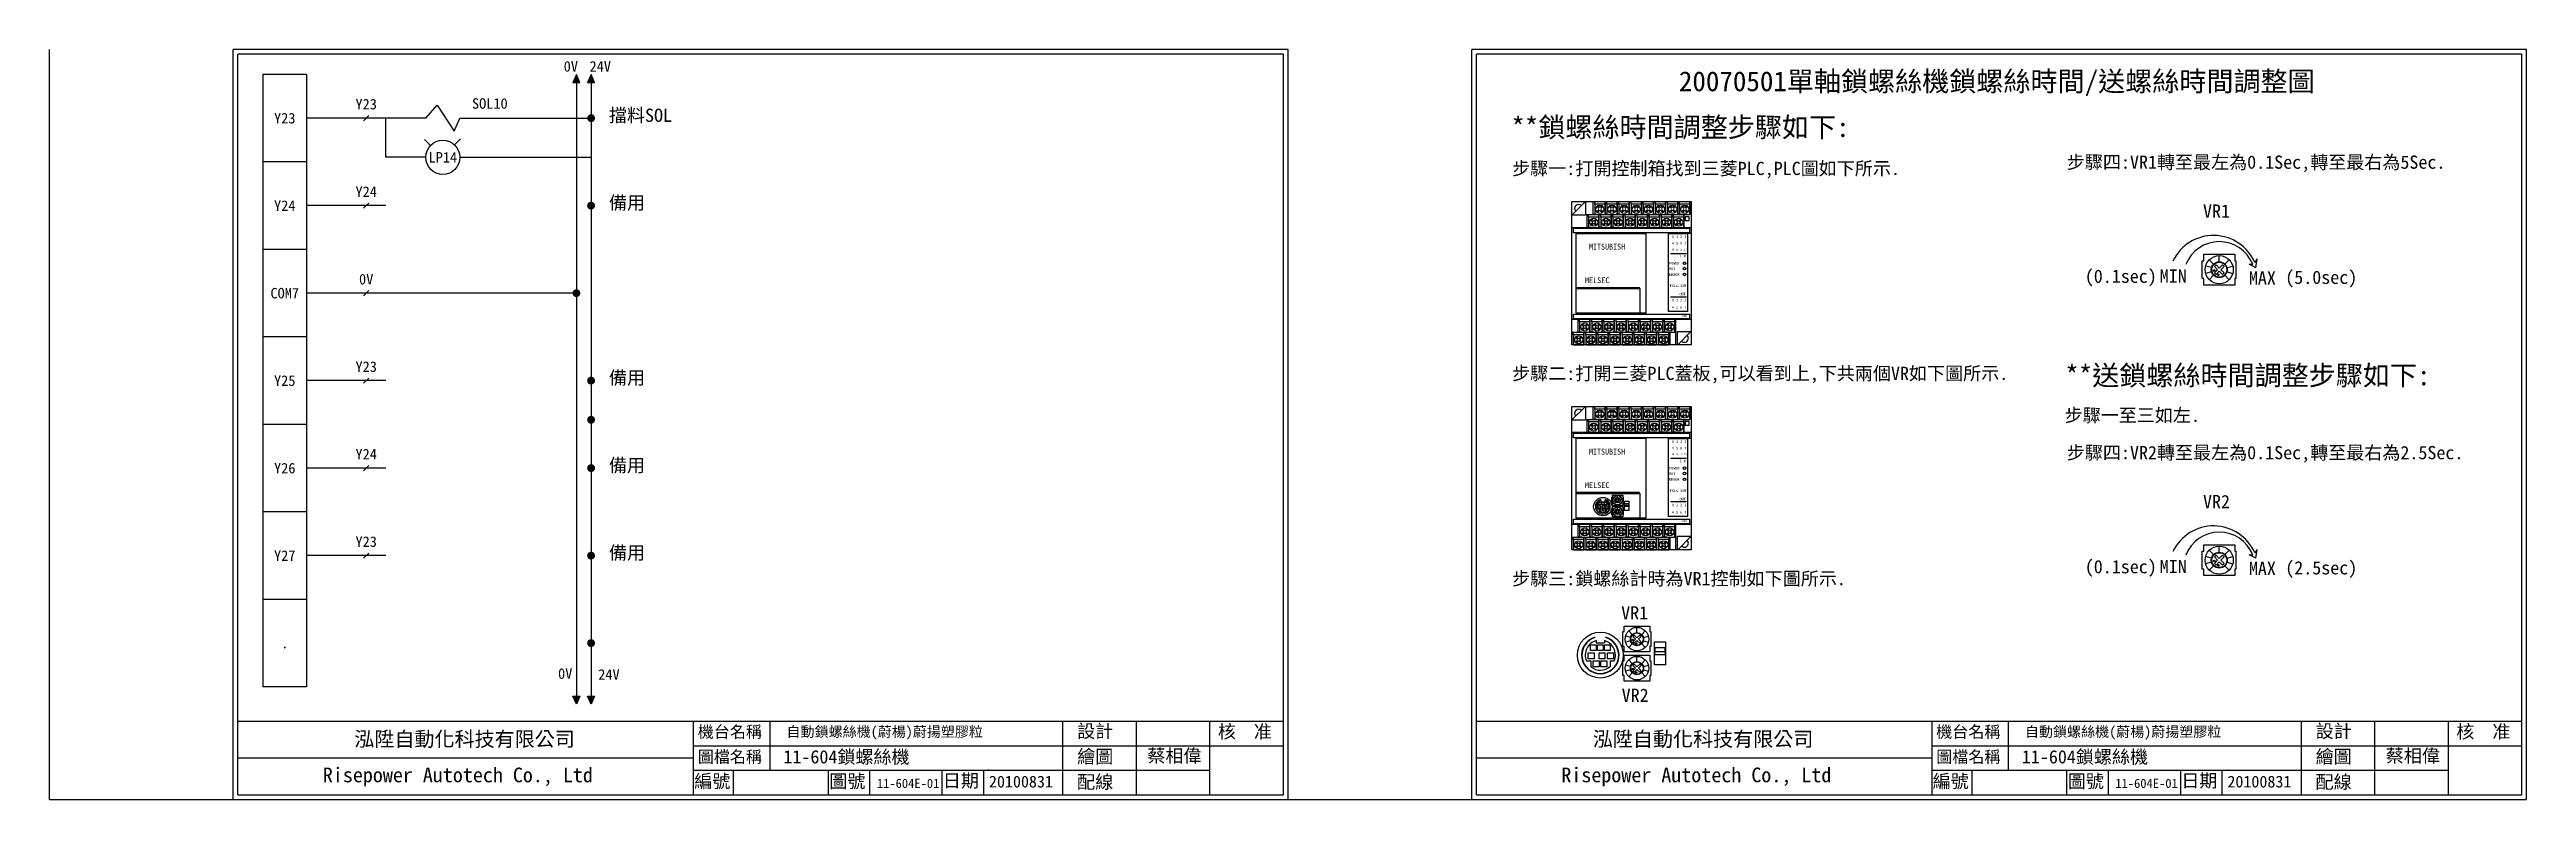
# Model space of a CAD drawing. Extents: x 144 to 2790, y -108 to 96.
# Drawn here: x 2116 to 2790, y -108 to 96 of the extents above; entities that cross this region are included whole.
import ezdxf
from ezdxf.enums import TextEntityAlignment as Align

# ---------------------------------------------------------------- set-up
doc = ezdxf.new("R2010")
doc.units = 0
doc.layers.get('0').update_dxf_attribs({"linetype": 'CONTINUOUS'})
for name, color, linetype in [('7', 7, 'CONTINUOUS'), ('圖框層', 7, 'CONTINUOUS'), ('實線', 7, 'CONTINUOUS'), ('文字層', 4, 'CONTINUOUS'), ('標尺寸層', 3, 'CONTINUOUS')]:
    doc.layers.add(name, color=color, linetype=linetype)
doc.styles.add('STSL', font='KAIU.TTF')

msp = doc.modelspace()

# ---------------------------------------------------------------- texts
for p in [(2259.95, 91.34), (2258.42, -73.82)]:
    msp.add_text('0V', height=2.856).set_placement(p, align=Align.MIDDLE_RIGHT)
for s, p in [('24V', (2263.1, 91.34)), ('SOL10', (2231.11, 81.24)), ('24V', (2265.46, -74.07))]:
    msp.add_text(s, height=2.856).set_placement(p, align=Align.MIDDLE_LEFT)
for s, height, p in [('Y23', 2.856, (2180.16, 77.25)), ('Y24', 2.856, (2180.16, 53.45)), ('COM7', 2.856, (2180.16, 29.65)), ('Y25', 2.856, (2180.16, 5.86)), ('Y26', 2.856, (2180.16, -17.94)), ('Y27', 2.856, (2180.16, -41.74)), ('.', 2.86, (2180.16, -65.54))]:
    msp.add_text(s, height=height).set_placement(p, align=Align.MIDDLE_CENTER)
for tag, p in [('Y23', (2202.32, 81.06)), ('Y24', (2202.32, 57.26)), ('0V', (2202.32, 33.46)), ('Y23', (2202.32, 9.66)), ('Y24', (2202.32, -14.13)), ('Y23', (2202.32, -37.93))]:
    msp.add_attdef(tag, text='R1', height=2.856).set_placement(p, align=Align.MIDDLE_CENTER)
at = {"layer": '7'}
msp.add_attdef('LP14', text='R1', height=2.856, dxfattribs=at).set_placement((2223.18, 66.6), align=Align.MIDDLE_CENTER)
at = {"layer": '圖框層', "color": 4, "style": 'STSL'}
for s, height, p in [('20070501單軸鎖螺絲機鎖螺絲時間/送螺絲時間調整圖', 5.4, (2559.52, 84.58)), ('擋料SOL', 3.6, (2268.38, 76.24)), ('**鎖螺絲時間調整步驟如下:', 5.4, (2513.93, 72.1)), ('步驟四:VR1轉至最左為0.1Sec,轉至最右為5Sec.', 3.6, (2665.08, 63.49)), ('步驟一:打開控制箱找到三菱PLC,PLC圖如下所示.', 3.6, (2514.15, 61.78)), ('備用', 3.6, (2268.38, 52.44)), ('VR1', 3.6, (2702.14, 50.17)), ('(0.1sec)', 3.6, (2669.97, 32.46)), ('MIN', 3.6, (2690.38, 32.5)), ('MAX', 3.6, (2714.62, 31.99)), ('(5.0sec)', 3.6, (2724.52, 32.16)), ('備用', 3.6, (2268.38, 4.84)), ('步驟二:打開三菱PLC蓋板,可以看到上,下共兩個VR如下圖所示.', 3.6, (2514.15, 6.04)), ('**送鎖螺絲時間調整步驟如下:', 5.4, (2664.65, 4.59)), ('步驟一至三如左.', 3.6, (2664.5, -5.36)), ('步驟四:VR2轉至最左為0.1Sec,轉至最右為2.5Sec.', 3.6, (2665.08, -15.52)), ('備用', 3.6, (2268.38, -18.96)), ('VR2', 3.6, (2702.14, -28.84)), ('備用', 3.6, (2268.38, -42.75)), ('步驟三:鎖螺絲計時為VR1控制如下圖所示.', 3.6, (2514.15, -49.79)), ('(0.1sec)', 3.6, (2669.97, -46.55)), ('MIN', 3.6, (2690.38, -46.51)), ('MAX', 3.6, (2714.62, -47.02)), ('(2.5sec)', 3.6, (2724.52, -46.85)), ('VR1', 3.6, (2543.82, -59.11)), ('VR2', 3.6, (2543.95, -81.51)), ('設計', 3.6, (2395.79, -91.27)), ('核  准', 3.6, (2434.07, -91.41)), ('設計', 3.6, (2732.79, -91.27)), ('核  准', 3.6, (2771.07, -91.41)), ('泓陞自動化科技有限公司', 4, (2199.09, -93.62)), ('11-604鎖螺絲機', 3.6, (2315.85, -98.26)), ('自動鎖螺絲機(蔚楊)蔚揚塑膠粒', 2.8, (2316.69, -91.02)), ('繪圖', 3.6, (2395.79, -98.18)), ('泓陞自動化科技有限公司', 4, (2536.09, -93.62)), ('11-604鎖螺絲機', 3.6, (2652.85, -98.26)), ('自動鎖螺絲機(蔚楊)蔚揚塑膠粒', 2.8, (2653.69, -91.02)), ('繪圖', 3.6, (2732.79, -98.18)), ('Risepower Autotech Co., Ltd', 4, (2190.53, -103.39)), ('編號', 3.6, (2291.59, -104.9)), ('圖號', 3.6, (2328.35, -104.9)), ('日期', 3.6, (2359.23, -104.73)), ('配線', 3.6, (2395.79, -105.09)), ('Risepower Autotech Co., Ltd', 4, (2527.53, -103.39)), ('編號', 3.6, (2628.59, -104.9)), ('圖號', 3.6, (2665.35, -104.9)), ('日期', 3.6, (2696.23, -104.73)), ('配線', 3.6, (2732.79, -105.09))]:
    msp.add_text(s, height=height, dxfattribs=at).set_placement(p)
at = {"layer": '文字層', "color": 4, "style": 'STSL'}
for s, height, p in [('機台名稱', 3.2, (2292.55, -91.25)), ('機台名稱', 3.2, (2629.55, -91.25)), ('蔡相偉', 3.6, (2414.88, -97.98)), ('蔡相偉', 3.6, (2751.88, -97.98)), ('圖檔名稱', 3.2, (2292.55, -98.04)), ('圖檔名稱', 3.2, (2629.55, -98.04)), ('11-604E-01', 2.5, (2341.28, -104.94)), ('20100831', 3.2, (2371.78, -104.81)), ('11-604E-01', 2.5, (2678.28, -104.94)), ('20100831', 3.2, (2708.78, -104.81))]:
    msp.add_text(s, height=height, dxfattribs=at).set_placement(p)

# ---------------------------------------------------------------- blocks, each defined once
blk = doc.blocks.new('鍵頭')
blk.add_hatch(color=256).paths.add_polyline_path([(0, 4.5), (-2, 0), (2, 0)])
for p, q in [((0, 4.5), (-2, 0)), ((-2, 0), (2, 0)), ((2, 0), (0, 4.5))]:
    blk.add_line(p, q)
blk = doc.blocks.new('共用點')
at = {"layer": '7', "const_width": 2.25}
blk.add_lwpolyline([(-1.125, 0, 1), (1.125, 0, 1)], format="xyb", close=True, dxfattribs=at)
blk = doc.blocks.new('FX1S-14MT')
at = {"layer": '標尺寸層', "color": 7}
for p, q in [((5.75, 0), (5.75, -3.5)), ((5.75, 0), (9.05, 0)), ((6.25, -0.7), (6.25, 0)), ((9.05, -0.7), (9.05, 0)), ((9.05, 0), (9.05, -3.5)), ((9.05, 0), (9.05, -3.5)), ((9.05, 0), (12.35, 0)), ((9.55, -0.7), (9.55, 0)), ((12.35, -0.7), (12.35, 0)), ((12.35, 0), (12.35, -3.5)), ((12.35, 0), (12.35, -3.5)), ((12.35, 0), (15.65, 0)), ((12.85, -0.7), (12.85, 0)), ((15.65, -0.7), (15.65, 0)), ((15.65, 0), (15.65, -3.5)), ((15.65, 0), (15.65, -3.5)), ((15.65, 0), (18.95, 0)), ((16.15, -0.7), (16.15, 0)), ((18.95, -0.7), (18.95, 0)), ((18.95, 0), (18.95, -3.5)), ((18.95, 0), (18.95, -3.5)), ((18.95, 0), (22.25, 0)), ((19.45, -0.7), (19.45, 0)), ((22.25, -0.7), (22.25, 0)), ((22.25, 0), (22.25, -3.5)), ((22.25, 0), (22.25, -3.5)), ((22.25, 0), (25.55, 0)), ((22.75, -0.7), (22.75, 0)), ((25.55, -0.7), (25.55, 0)), ((25.55, 0), (25.55, -3.5)), ((25.55, 0), (25.55, -3.5)), ((25.55, 0), (28.85, 0)), ((26.05, -0.7), (26.05, 0)), ((28.85, -0.7), (28.85, 0)), ((28.85, 0), (28.85, -3.5)), ((28.85, 0), (28.85, -3.5)), ((28.85, 0), (32.15, 0)), ((29.35, -0.7), (29.35, 0)), ((32.15, -0.7), (32.15, 0)), ((32.15, 0), (32.15, -3.5)), ((3.55, -0.15), (0.15, -3.55)), ((4.1, -3.5), (4.1, -7)), ((4.1, -3.5), (7.4, -3.5)), ((4.6, -4.2), (4.6, -3.5)), ((6.85, -3.5), (5.75, -3.5)), ((7.4, -4.2), (7.4, -3.5)), ((7.4, -3.5), (7.4, -7)), ((7.4, -3.5), (7.4, -7)), ((7.4, -3.5), (10.7, -3.5)), ((7.9, -4.2), (7.9, -3.5)), ((10.15, -3.5), (9.05, -3.5)), ((10.7, -4.2), (10.7, -3.5)), ((10.7, -3.5), (10.7, -7)), ((10.7, -3.5), (10.7, -7)), ((10.7, -3.5), (14, -3.5)), ((11.2, -4.2), (11.2, -3.5)), ((13.45, -3.5), (12.35, -3.5)), ((14, -4.2), (14, -3.5)), ((14, -3.5), (14, -7)), ((14, -3.5), (14, -7)), ((14, -3.5), (17.3, -3.5)), ((14.5, -4.2), (14.5, -3.5)), ((16.75, -3.5), (15.65, -3.5)), ((17.3, -4.2), (17.3, -3.5)), ((17.3, -3.5), (17.3, -7)), ((17.3, -3.5), (17.3, -7)), ((17.3, -3.5), (20.6, -3.5)), ((17.8, -4.2), (17.8, -3.5)), ((20.05, -3.5), (18.95, -3.5)), ((20.6, -4.2), (20.6, -3.5)), ((20.6, -3.5), (20.6, -7)), ((20.6, -3.5), (20.6, -7)), ((20.6, -3.5), (23.9, -3.5)), ((21.1, -4.2), (21.1, -3.5)), ((23.35, -3.5), (22.25, -3.5)), ((23.9, -4.2), (23.9, -3.5)), ((23.9, -3.5), (23.9, -7)), ((23.9, -3.5), (23.9, -7)), ((23.9, -3.5), (27.2, -3.5)), ((24.4, -4.2), (24.4, -3.5)), ((26.65, -3.5), (25.55, -3.5)), ((27.2, -4.2), (27.2, -3.5)), ((27.2, -3.5), (27.2, -7)), ((27.2, -3.5), (27.2, -7)), ((27.2, -3.5), (30.5, -3.5)), ((27.7, -4.2), (27.7, -3.5)), ((29.95, -3.5), (28.85, -3.5)), ((30.5, -4.2), (30.5, -3.5)), ((30.5, -3.5), (30.5, -7)), ((0, -7), (32.5, -7)), ((5.2, -7), (4.1, -7)), ((8.5, -7), (7.4, -7)), ((11.8, -7), (10.7, -7)), ((15.1, -7), (14, -7)), ((18.4, -7), (17.3, -7)), ((21.7, -7), (20.6, -7)), ((25, -7), (23.9, -7)), ((28.3, -7), (27.2, -7)), ((32.5, -8.67), (31.5, -8.67)), ((32.5, -8.78), (32.5, -9.78)), ((26.87, -14.07), (31.19, -14.07)), ((18.37, -23.41), (1.2, -23.41)), ((26.87, -25.86), (31.19, -25.86)), ((0, -32), (32.5, -32)), ((1.65, -32), (1.65, -35.5)), ((1.65, -32), (4.95, -32)), ((2.15, -32.7), (2.15, -32)), ((4.95, -32.7), (4.95, -32)), ((4.95, -32), (4.95, -35.5)), ((4.95, -32), (4.95, -35.5)), ((4.95, -32), (8.25, -32)), ((5.45, -32.7), (5.45, -32)), ((8.25, -32.7), (8.25, -32)), ((8.25, -32), (8.25, -35.5)), ((8.25, -32), (8.25, -35.5)), ((8.25, -32), (11.55, -32)), ((8.75, -32.7), (8.75, -32)), ((11.55, -32.7), (11.55, -32)), ((11.55, -32), (11.55, -35.5)), ((11.55, -32), (11.55, -35.5)), ((11.55, -32), (14.85, -32)), ((12.05, -32.7), (12.05, -32)), ((14.85, -32.7), (14.85, -32)), ((14.85, -32), (14.85, -35.5)), ((14.85, -32), (14.85, -35.5)), ((14.85, -32), (18.15, -32)), ((15.35, -32.7), (15.35, -32)), ((18.15, -32.7), (18.15, -32)), ((18.15, -32), (18.15, -35.5)), ((18.15, -32), (18.15, -35.5)), ((18.15, -32), (21.45, -32)), ((18.65, -32.7), (18.65, -32)), ((21.45, -32.7), (21.45, -32)), ((21.45, -32), (21.45, -35.5)), ((21.45, -32), (21.45, -35.5)), ((21.45, -32), (24.75, -32)), ((21.95, -32.7), (21.95, -32)), ((24.75, -32.7), (24.75, -32)), ((24.75, -32), (24.75, -35.5)), ((24.75, -32), (24.75, -35.5)), ((24.75, -32), (28.05, -32)), ((25.25, -32.7), (25.25, -32)), ((28.05, -32.7), (28.05, -32)), ((28.05, -32), (28.05, -35.5)), ((28.25, -32), (28.25, -39)), ((0, -35.5), (0, -39)), ((0, -35.5), (3.3, -35.5)), ((1.1, -39), (0, -39)), ((0.5, -36.2), (0.5, -35.5)), ((2.75, -35.5), (1.65, -35.5)), ((3.3, -36.2), (3.3, -35.5)), ((3.3, -35.5), (3.3, -39)), ((3.3, -35.5), (3.3, -39)), ((3.3, -35.5), (6.6, -35.5)), ((4.4, -39), (3.3, -39)), ((3.8, -36.2), (3.8, -35.5)), ((6.05, -35.5), (4.95, -35.5)), ((6.6, -36.2), (6.6, -35.5)), ((6.6, -35.5), (6.6, -39)), ((6.6, -35.5), (6.6, -39)), ((6.6, -35.5), (9.9, -35.5)), ((7.7, -39), (6.6, -39)), ((7.1, -36.2), (7.1, -35.5)), ((9.35, -35.5), (8.25, -35.5)), ((9.9, -36.2), (9.9, -35.5)), ((9.9, -35.5), (9.9, -39)), ((9.9, -35.5), (9.9, -39)), ((9.9, -35.5), (13.2, -35.5)), ((11, -39), (9.9, -39)), ((10.4, -36.2), (10.4, -35.5)), ((12.65, -35.5), (11.55, -35.5)), ((13.2, -36.2), (13.2, -35.5)), ((13.2, -35.5), (13.2, -39)), ((13.2, -35.5), (13.2, -39)), ((13.2, -35.5), (16.5, -35.5)), ((14.3, -39), (13.2, -39)), ((13.7, -36.2), (13.7, -35.5)), ((15.95, -35.5), (14.85, -35.5)), ((16.5, -36.2), (16.5, -35.5)), ((16.5, -35.5), (16.5, -39)), ((16.5, -35.5), (16.5, -39)), ((16.5, -35.5), (19.8, -35.5)), ((17.6, -39), (16.5, -39)), ((17, -36.2), (17, -35.5)), ((19.25, -35.5), (18.15, -35.5)), ((19.8, -36.2), (19.8, -35.5)), ((19.8, -35.5), (19.8, -39)), ((19.8, -35.5), (19.8, -39)), ((19.8, -35.5), (23.1, -35.5)), ((20.9, -39), (19.8, -39)), ((20.3, -36.2), (20.3, -35.5)), ((22.55, -35.5), (21.45, -35.5)), ((23.1, -36.2), (23.1, -35.5)), ((23.1, -35.5), (23.1, -39)), ((23.1, -35.5), (23.1, -39)), ((23.1, -35.5), (26.4, -35.5)), ((24.2, -39), (23.1, -39)), ((23.6, -36.2), (23.6, -35.5)), ((25.85, -35.5), (24.75, -35.5)), ((26.4, -36.2), (26.4, -35.5)), ((26.4, -35.5), (26.4, -39)), ((26.73, -35.5), (26.73, -39)), ((32.35, -35.45), (28.95, -38.85))]:
    blk.add_line(p, q, dxfattribs=at)
for points in [[(0, 0), (3.7, 0), (3.7, -3.7), (0, -3.7)], [(0, 0), (32.5, 0), (32.5, -39), (0, -39)], [(7.4, -4.2), (4.6, -4.2), (4.6, -7), (7.4, -7)], [(9.05, -0.7), (6.25, -0.7), (6.25, -3.5), (9.05, -3.5)], [(10.7, -4.2), (7.9, -4.2), (7.9, -7), (10.7, -7)], [(12.35, -0.7), (9.55, -0.7), (9.55, -3.5), (12.35, -3.5)], [(14, -4.2), (11.2, -4.2), (11.2, -7), (14, -7)], [(15.65, -0.7), (12.85, -0.7), (12.85, -3.5), (15.65, -3.5)], [(17.3, -4.2), (14.5, -4.2), (14.5, -7), (17.3, -7)], [(18.95, -0.7), (16.15, -0.7), (16.15, -3.5), (18.95, -3.5)], [(20.6, -4.2), (17.8, -4.2), (17.8, -7), (20.6, -7)], [(22.25, -0.7), (19.45, -0.7), (19.45, -3.5), (22.25, -3.5)], [(23.9, -4.2), (21.1, -4.2), (21.1, -7), (23.9, -7)], [(25.55, -0.7), (22.75, -0.7), (22.75, -3.5), (25.55, -3.5)], [(27.2, -4.2), (24.4, -4.2), (24.4, -7), (27.2, -7)], [(28.85, -0.7), (26.05, -0.7), (26.05, -3.5), (28.85, -3.5)], [(30.5, -4.2), (27.7, -4.2), (27.7, -7), (30.5, -7)], [(32.15, -0.7), (29.35, -0.7), (29.35, -3.5), (32.15, -3.5)], [(31.93, -4.11), (30.83, -4.11), (30.83, -5.11), (31.93, -5.11)], [(0.46, -7.2), (32.05, -7.2), (32.05, -8.47), (0.46, -8.47)], [(1.2, -8.63), (20.2, -8.63), (20.2, -30.33), (1.2, -30.33)], [(26.3, -8.67), (31.5, -8.67), (31.5, -29.87), (26.3, -29.87)], [(1.2, -23.63), (18.5, -23.63), (18.5, -30.33), (1.2, -30.33)], [(0.46, -30.6), (32.05, -30.6), (32.05, -31.87), (0.46, -31.87)], [(4.95, -32.7), (2.15, -32.7), (2.15, -35.5), (4.95, -35.5)], [(8.25, -32.7), (5.45, -32.7), (5.45, -35.5), (8.25, -35.5)], [(11.55, -32.7), (8.75, -32.7), (8.75, -35.5), (11.55, -35.5)], [(14.85, -32.7), (12.05, -32.7), (12.05, -35.5), (14.85, -35.5)], [(18.15, -32.7), (15.35, -32.7), (15.35, -35.5), (18.15, -35.5)], [(21.45, -32.7), (18.65, -32.7), (18.65, -35.5), (21.45, -35.5)], [(24.75, -32.7), (21.95, -32.7), (21.95, -35.5), (24.75, -35.5)], [(28.05, -32.7), (25.25, -32.7), (25.25, -35.5), (28.05, -35.5)], [(3.3, -36.2), (0.5, -36.2), (0.5, -39), (3.3, -39)], [(6.6, -36.2), (3.8, -36.2), (3.8, -39), (6.6, -39)], [(9.9, -36.2), (7.1, -36.2), (7.1, -39), (9.9, -39)], [(13.2, -36.2), (10.4, -36.2), (10.4, -39), (13.2, -39)], [(16.5, -36.2), (13.7, -36.2), (13.7, -39), (16.5, -39)], [(19.8, -36.2), (17, -36.2), (17, -39), (19.8, -39)], [(23.1, -36.2), (20.3, -36.2), (20.3, -39), (23.1, -39)], [(26.4, -36.2), (23.6, -36.2), (23.6, -39), (26.4, -39)], [(28.8, -35.3), (32.5, -35.3), (32.5, -39), (28.8, -39)]]:
    blk.add_lwpolyline(points, close=True, dxfattribs=at)
for centre, radius in [((6, -5.6), 1.1), ((7.65, -2.1), 1.1), ((9.3, -5.6), 1.1), ((10.95, -2.1), 1.1), ((12.6, -5.6), 1.1), ((14.25, -2.1), 1.1), ((15.9, -5.6), 1.1), ((17.55, -2.1), 1.1), ((19.2, -5.6), 1.1), ((20.85, -2.1), 1.1), ((22.5, -5.6), 1.1), ((24.15, -2.1), 1.1), ((25.8, -5.6), 1.1), ((27.45, -2.1), 1.1), ((29.1, -5.6), 1.1), ((30.75, -2.1), 1.1), ((30.67, -16.76), 0.346), ((30.67, -18.22), 0.346), ((30.67, -19.8), 0.346), ((3.55, -34.1), 1.1), ((6.85, -34.1), 1.1), ((10.15, -34.1), 1.1), ((13.45, -34.1), 1.1), ((16.75, -34.1), 1.1), ((20.05, -34.1), 1.1), ((23.35, -34.1), 1.1), ((26.65, -34.1), 1.1), ((1.9, -37.6), 1.1), ((5.2, -37.6), 1.1), ((8.5, -37.6), 1.1), ((11.8, -37.6), 1.1), ((15.1, -37.6), 1.1), ((18.4, -37.6), 1.1), ((21.7, -37.6), 1.1), ((25, -37.6), 1.1)]:
    blk.add_circle(centre, radius, dxfattribs=at)
for centre, start, end in [((1.85, -1.85), 45, 225), ((30.65, -37.15), 225, 45)]:
    blk.add_arc(centre, 1.1, start, end, dxfattribs=at)
for centre, major_axis, ratio, start_param, end_param in [((6, -5.6), (-0.778, 0.778), 0.176168, 4.886768, 7.679603), ((6, -5.6), (0.778, 0.778), 0.176168, 1.745175, 4.53801), ((6, -5.6), (0.778, 0.778), 0.176168, 4.886768, 7.679603), ((6, -5.6), (-0.778, 0.778), 0.176168, 8.02836, 10.821195), ((7.65, -1.9), (-0.778, 0.778), 0.176168, 4.886768, 7.679603), ((7.65, -2.1), (0.778, 0.778), 0.176168, 1.745175, 4.53801), ((7.65, -1.9), (0.778, 0.778), 0.176168, 4.886768, 7.679603), ((7.65, -2.1), (-0.778, 0.778), 0.176168, 8.02836, 10.821195), ((9.3, -5.6), (-0.778, 0.778), 0.176168, 4.886768, 7.679603), ((9.3, -5.6), (0.778, 0.778), 0.176168, 1.745175, 4.53801), ((9.3, -5.6), (0.778, 0.778), 0.176168, 4.886768, 7.679603), ((9.3, -5.6), (-0.778, 0.778), 0.176168, 8.02836, 10.821195), ((10.95, -1.9), (-0.778, 0.778), 0.176168, 4.886768, 7.679603), ((10.95, -2.1), (0.778, 0.778), 0.176168, 1.745175, 4.53801), ((10.95, -1.9), (0.778, 0.778), 0.176168, 4.886768, 7.679603), ((10.95, -2.1), (-0.778, 0.778), 0.176168, 8.02836, 10.821195), ((12.6, -5.6), (-0.778, 0.778), 0.176168, 4.886768, 7.679603), ((12.6, -5.6), (0.778, 0.778), 0.176168, 1.745175, 4.53801), ((12.6, -5.6), (0.778, 0.778), 0.176168, 4.886768, 7.679603), ((12.6, -5.6), (-0.778, 0.778), 0.176168, 8.02836, 10.821195), ((14.25, -1.9), (-0.778, 0.778), 0.176168, 4.886768, 7.679603), ((14.25, -2.1), (0.778, 0.778), 0.176168, 1.745175, 4.53801), ((14.25, -1.9), (0.778, 0.778), 0.176168, 4.886768, 7.679603), ((14.25, -2.1), (-0.778, 0.778), 0.176168, 8.02836, 10.821195), ((15.9, -5.6), (-0.778, 0.778), 0.176168, 4.886768, 7.679603), ((15.9, -5.6), (0.778, 0.778), 0.176168, 1.745175, 4.53801), ((15.9, -5.6), (0.778, 0.778), 0.176168, 4.886768, 7.679603), ((15.9, -5.6), (-0.778, 0.778), 0.176168, 8.02836, 10.821195), ((17.55, -1.9), (-0.778, 0.778), 0.176168, 4.886768, 7.679603), ((17.55, -2.1), (0.778, 0.778), 0.176168, 1.745175, 4.53801), ((17.55, -1.9), (0.778, 0.778), 0.176168, 4.886768, 7.679603), ((17.55, -2.1), (-0.778, 0.778), 0.176168, 8.02836, 10.821195), ((19.2, -5.6), (-0.778, 0.778), 0.176168, 4.886768, 7.679603), ((19.2, -5.6), (0.778, 0.778), 0.176168, 1.745175, 4.53801), ((19.2, -5.6), (0.778, 0.778), 0.176168, 4.886768, 7.679603), ((19.2, -5.6), (-0.778, 0.778), 0.176168, 8.02836, 10.821195), ((20.85, -1.9), (-0.778, 0.778), 0.176168, 4.886768, 7.679603), ((20.85, -2.1), (0.778, 0.778), 0.176168, 1.745175, 4.53801), ((20.85, -1.9), (0.778, 0.778), 0.176168, 4.886768, 7.679603), ((20.85, -2.1), (-0.778, 0.778), 0.176168, 8.02836, 10.821195), ((22.5, -5.6), (-0.778, 0.778), 0.176168, 4.886768, 7.679603), ((22.5, -5.6), (0.778, 0.778), 0.176168, 1.745175, 4.53801), ((22.5, -5.6), (0.778, 0.778), 0.176168, 4.886768, 7.679603), ((22.5, -5.6), (-0.778, 0.778), 0.176168, 8.02836, 10.821195), ((24.15, -1.9), (-0.778, 0.778), 0.176168, 4.886768, 7.679603), ((24.15, -2.1), (0.778, 0.778), 0.176168, 1.745175, 4.53801), ((24.15, -1.9), (0.778, 0.778), 0.176168, 4.886768, 7.679603), ((24.15, -2.1), (-0.778, 0.778), 0.176168, 8.02836, 10.821195), ((25.8, -5.6), (-0.778, 0.778), 0.176168, 4.886768, 7.679603), ((25.8, -5.6), (0.778, 0.778), 0.176168, 1.745175, 4.53801), ((25.8, -5.6), (0.778, 0.778), 0.176168, 4.886768, 7.679603), ((25.8, -5.6), (-0.778, 0.778), 0.176168, 8.02836, 10.821195), ((27.45, -1.9), (-0.778, 0.778), 0.176168, 4.886768, 7.679603), ((27.45, -2.1), (0.778, 0.778), 0.176168, 1.745175, 4.53801), ((27.45, -1.9), (0.778, 0.778), 0.176168, 4.886768, 7.679603), ((27.45, -2.1), (-0.778, 0.778), 0.176168, 8.02836, 10.821195), ((29.1, -5.6), (-0.778, 0.778), 0.176168, 4.886768, 7.679603), ((29.1, -5.6), (0.778, 0.778), 0.176168, 1.745175, 4.53801), ((29.1, -5.6), (0.778, 0.778), 0.176168, 4.886768, 7.679603), ((29.1, -5.6), (-0.778, 0.778), 0.176168, 8.02836, 10.821195), ((30.75, -1.9), (-0.778, 0.778), 0.176168, 4.886768, 7.679603), ((30.75, -2.1), (0.778, 0.778), 0.176168, 1.745175, 4.53801), ((30.75, -1.9), (0.778, 0.778), 0.176168, 4.886768, 7.679603), ((30.75, -2.1), (-0.778, 0.778), 0.176168, 8.02836, 10.821195), ((18.37, -23.63), (0, 0.227), 0.577995, 4.712389, 6.283185), ((3.55, -34.1), (-0.778, 0.778), 0.176168, 4.886768, 7.679603), ((3.55, -34.1), (0.778, 0.778), 0.176168, 4.886768, 7.679603), ((6.85, -34.1), (-0.778, 0.778), 0.176168, 4.886768, 7.679603), ((6.85, -34.1), (0.778, 0.778), 0.176168, 4.886768, 7.679603), ((10.15, -34.1), (-0.778, 0.778), 0.176168, 4.886768, 7.679603), ((10.15, -34.1), (0.778, 0.778), 0.176168, 4.886768, 7.679603), ((13.45, -34.1), (-0.778, 0.778), 0.176168, 4.886768, 7.679603), ((13.45, -34.1), (0.778, 0.778), 0.176168, 4.886768, 7.679603), ((16.75, -34.1), (-0.778, 0.778), 0.176168, 4.886768, 7.679603), ((16.75, -34.1), (0.778, 0.778), 0.176168, 4.886768, 7.679603), ((20.05, -34.1), (-0.778, 0.778), 0.176168, 4.886768, 7.679603), ((20.05, -34.1), (0.778, 0.778), 0.176168, 4.886768, 7.679603), ((23.35, -34.1), (-0.778, 0.778), 0.176168, 4.886768, 7.679603), ((23.35, -34.1), (0.778, 0.778), 0.176168, 4.886768, 7.679603), ((26.65, -34.1), (-0.778, 0.778), 0.176168, 4.886768, 7.679603), ((26.65, -34.1), (0.778, 0.778), 0.176168, 4.886768, 7.679603), ((1.9, -37.6), (-0.778, 0.778), 0.176168, 4.886768, 7.679603), ((1.9, -37.6), (0.778, 0.778), 0.176168, 1.745175, 4.53801), ((1.9, -37.6), (0.778, 0.778), 0.176168, 4.886768, 7.679603), ((1.9, -37.6), (-0.778, 0.778), 0.176168, 8.02836, 10.821195), ((3.55, -34.1), (0.778, 0.778), 0.176168, 1.745175, 4.53801), ((3.55, -34.1), (-0.778, 0.778), 0.176168, 8.02836, 10.821195), ((5.2, -37.6), (-0.778, 0.778), 0.176168, 4.886768, 7.679603), ((5.2, -37.6), (0.778, 0.778), 0.176168, 1.745175, 4.53801), ((5.2, -37.6), (0.778, 0.778), 0.176168, 4.886768, 7.679603), ((5.2, -37.6), (-0.778, 0.778), 0.176168, 8.02836, 10.821195), ((6.85, -34.1), (0.778, 0.778), 0.176168, 1.745175, 4.53801), ((6.85, -34.1), (-0.778, 0.778), 0.176168, 8.02836, 10.821195), ((8.5, -37.6), (-0.778, 0.778), 0.176168, 4.886768, 7.679603), ((8.5, -37.6), (0.778, 0.778), 0.176168, 1.745175, 4.53801), ((8.5, -37.6), (0.778, 0.778), 0.176168, 4.886768, 7.679603), ((8.5, -37.6), (-0.778, 0.778), 0.176168, 8.02836, 10.821195), ((10.15, -34.1), (0.778, 0.778), 0.176168, 1.745175, 4.53801), ((10.15, -34.1), (-0.778, 0.778), 0.176168, 8.02836, 10.821195), ((11.8, -37.6), (-0.778, 0.778), 0.176168, 4.886768, 7.679603), ((11.8, -37.6), (0.778, 0.778), 0.176168, 1.745175, 4.53801), ((11.8, -37.6), (0.778, 0.778), 0.176168, 4.886768, 7.679603), ((11.8, -37.6), (-0.778, 0.778), 0.176168, 8.02836, 10.821195), ((13.45, -34.1), (0.778, 0.778), 0.176168, 1.745175, 4.53801), ((13.45, -34.1), (-0.778, 0.778), 0.176168, 8.02836, 10.821195), ((15.1, -37.6), (-0.778, 0.778), 0.176168, 4.886768, 7.679603), ((15.1, -37.6), (0.778, 0.778), 0.176168, 1.745175, 4.53801), ((15.1, -37.6), (0.778, 0.778), 0.176168, 4.886768, 7.679603), ((15.1, -37.6), (-0.778, 0.778), 0.176168, 8.02836, 10.821195), ((16.75, -34.1), (0.778, 0.778), 0.176168, 1.745175, 4.53801), ((16.75, -34.1), (-0.778, 0.778), 0.176168, 8.02836, 10.821195), ((18.4, -37.6), (-0.778, 0.778), 0.176168, 4.886768, 7.679603), ((18.4, -37.6), (0.778, 0.778), 0.176168, 1.745175, 4.53801), ((18.4, -37.6), (0.778, 0.778), 0.176168, 4.886768, 7.679603), ((18.4, -37.6), (-0.778, 0.778), 0.176168, 8.02836, 10.821195), ((20.05, -34.1), (0.778, 0.778), 0.176168, 1.745175, 4.53801), ((20.05, -34.1), (-0.778, 0.778), 0.176168, 8.02836, 10.821195), ((21.7, -37.6), (-0.778, 0.778), 0.176168, 4.886768, 7.679603), ((21.7, -37.6), (0.778, 0.778), 0.176168, 1.745175, 4.53801), ((21.7, -37.6), (0.778, 0.778), 0.176168, 4.886768, 7.679603), ((21.7, -37.6), (-0.778, 0.778), 0.176168, 8.02836, 10.821195), ((23.35, -34.1), (0.778, 0.778), 0.176168, 1.745175, 4.53801), ((23.35, -34.1), (-0.778, 0.778), 0.176168, 8.02836, 10.821195), ((25, -37.6), (-0.778, 0.778), 0.176168, 4.886768, 7.679603), ((25, -37.6), (0.778, 0.778), 0.176168, 1.745175, 4.53801), ((25, -37.6), (0.778, 0.778), 0.176168, 4.886768, 7.679603), ((25, -37.6), (-0.778, 0.778), 0.176168, 8.02836, 10.821195), ((26.65, -34.1), (0.778, 0.778), 0.176168, 1.745175, 4.53801), ((26.65, -34.1), (-0.778, 0.778), 0.176168, 8.02836, 10.821195)]:
    blk.add_ellipse(centre, major_axis=major_axis, ratio=ratio, start_param=start_param, end_param=end_param, dxfattribs=at)
at = {"layer": '圖框層', "color": 4, "style": 'STSL'}
for s, height, p in [('MITSUBISH', 1.61, (4.67, -13.07)), ('10 11 12 13', 0.4752, (27.12, -13.22)), ('4 5 6 7', 0.72, (27.24, -11.68)), ('0 1 2 3', 0.72, (27.24, -9.89)), ('POWER', 0.72, (26.49, -17.14)), ('RUN', 0.72, (26.49, -18.61)), ('ERROR', 0.72, (26.49, -20.19)), ('I N', 0.72, (29.32, -15.2)), ('MELSEC', 1.56, (3.57, -22.17)), ('FX1s-20MT', 0.72, (26.66, -23.24)), ('0 1 2 3', 0.72, (27.24, -27.14)), ('OUT', 0.72, (29.32, -25.53)), ('4 5 6 7', 0.72, (27.24, -29.15)), ('20MT', 0.475, (29.8, -31.41))]:
    blk.add_text(s, height=height, dxfattribs=at).set_placement(p)
blk = doc.blocks.new('PLC-VR1&VR2')
at = {"layer": '標尺寸層'}
h = blk.add_hatch(color=7, dxfattribs=at)
edge = h.paths.add_edge_path()
edge.add_arc((16.76, -4.27), 0.178, 0, 360)
h = blk.add_hatch(color=7, dxfattribs=at)
edge = h.paths.add_edge_path()
edge.add_arc((17.72, -5.23), 0.178, 0, 360)
h = blk.add_hatch(color=7, dxfattribs=at)
edge = h.paths.add_edge_path()
edge.add_arc((16.76, -12.18), 0.178, 0, 360)
h = blk.add_hatch(color=7, dxfattribs=at)
edge = h.paths.add_edge_path()
edge.add_arc((17.72, -13.14), 0.178, 0, 360)
at = {"layer": '標尺寸層', "color": 7}
for p, q in [((6.46, -3.65), (6.46, -3.55)), ((6.81, -4.49), (6.81, -5.13)), ((6.81, -5.13), (9.05, -5.13)), ((9.05, -4.49), (9.05, -5.13)), ((9.4, -3.65), (9.4, -3.55)), ((16.18, -3.61), (14.83, -3.25)), ((16.18, -4.54), (14.83, -4.9)), ((15.66, -1.82), (16.64, -2.8)), ((16.64, -5.35), (15.66, -6.34)), ((17.91, -2.28), (17.91, -0.88)), ((20.17, -1.82), (19.19, -2.8)), ((19.19, -5.35), (20.17, -6.34)), ((19.65, -3.61), (21, -3.25)), ((19.65, -4.54), (21, -4.9)), ((22.83, -6.37), (22.67, -6.53)), ((22.83, -7.49), (22.83, -6.37)), ((25.57, -7.49), (25.57, -6.37)), ((25.57, -6.37), (25.7, -6.37)), ((16.18, -11.52), (14.83, -11.16)), ((16.18, -12.45), (14.83, -12.81)), ((15.66, -9.73), (16.64, -10.71)), ((16.64, -13.26), (15.66, -14.24)), ((17.91, -10.18), (17.91, -8.79)), ((20.17, -9.73), (19.19, -10.71)), ((19.19, -13.26), (20.17, -14.24)), ((19.65, -11.52), (21, -11.16)), ((19.65, -12.45), (21, -12.81)), ((22.67, -8.35), (22.83, -7.49)), ((22.83, -7.49), (25.57, -7.49)), ((25.7, -8.35), (25.57, -7.49))]:
    blk.add_line(p, q, dxfattribs=at)
for points in [[(5.24, -5.61), (6.84, -5.61), (6.84, -7.21), (5.24, -7.21)], [(7.15, -5.61), (8.75, -5.61), (8.75, -7.21), (7.15, -7.21)], [(9.05, -5.61), (10.65, -5.61), (10.65, -7.21), (9.05, -7.21)], [(22.67, -4.81), (25.7, -4.81), (25.7, -11.07), (22.67, -11.07)], [(4.63, -7.82), (6.23, -7.82), (6.23, -9.42), (4.63, -9.42)], [(6, -9.98), (7.6, -9.98), (7.6, -11.58), (6, -11.58)], [(7.6, -7.82), (9.2, -7.82), (9.2, -9.42), (7.6, -9.42)], [(8.08, -9.98), (9.68, -9.98), (9.68, -11.58), (8.08, -11.58)], [(9.93, -7.82), (11.53, -7.82), (11.53, -9.42), (9.93, -9.42)]]:
    blk.add_lwpolyline(points, close=True, dxfattribs=at)
for points in [[(14.41, -6.1), (14.05, -6.1), (14.05, -2.05), (14.41, -2.05)], [(14.41, -2.05), (14.41, -0.58), (21.41, -0.58), (21.41, -2.05)], [(21.41, -6.1), (21.41, -7.58), (14.41, -7.58), (14.41, -6.1)], [(17.54, -4.08), (16.81, -3.34), (17.18, -2.97), (17.91, -3.71)], [(17.54, -4.08), (16.81, -4.81), (17.18, -5.18), (17.91, -4.45)], [(18.28, -4.08), (19.02, -3.34), (18.65, -2.97), (17.91, -3.71)], [(18.28, -4.08), (19.02, -4.81), (18.65, -5.18), (17.91, -4.45)], [(21.41, -2.05), (21.68, -2.05), (21.68, -6.1), (21.41, -6.1)], [(25.7, -6.37), (25.7, -8.35), (22.67, -8.35), (22.67, -6.37)], [(22.83, -6.37), (25.57, -6.37)], [(4.13, -9.98), (5.34, -9.98), (5.34, -11.61)], [(10.67, -11.48), (10.67, -9.98), (11.73, -9.98)], [(14.41, -14.01), (14.05, -14.01), (14.05, -9.96), (14.41, -9.96)], [(14.41, -9.96), (14.41, -8.48), (21.41, -8.48), (21.41, -9.96)], [(17.54, -11.98), (16.81, -11.25), (17.18, -10.88), (17.91, -11.61)], [(17.54, -11.98), (16.81, -12.72), (17.18, -13.09), (17.91, -12.35)], [(18.28, -11.98), (19.02, -11.25), (18.65, -10.88), (17.91, -11.61)], [(18.28, -11.98), (19.02, -12.72), (18.65, -13.09), (17.91, -12.35)], [(21.41, -9.96), (21.68, -9.96), (21.68, -14.01), (21.41, -14.01)], [(21.41, -14.01), (21.41, -15.48), (14.41, -15.48), (14.41, -14.01)]]:
    blk.add_lwpolyline(points, dxfattribs=at)
for centre, radius in [((7.93, -8.43), 6.25), ((17.91, -4.08), 3.2), ((17.91, -4.08), 1.8), ((17.91, -4.08), 1.69), ((16.76, -4.27), 0.178), ((17.72, -5.23), 0.178), ((17.91, -11.98), 3.2), ((17.91, -11.98), 1.8), ((17.91, -11.98), 1.69), ((16.76, -12.18), 0.178), ((17.72, -13.14), 0.178)]:
    blk.add_circle(centre, radius, dxfattribs=at)
for radius, start, end in [(5.1, 106.71987, 73.28013), (5, 107.06441, 72.93559), (4.1, 105.87486, 202.15404), (4.1, 337.84596, 74.12514), (4.1, 230.77423, 311.89238)]:
    blk.add_arc((7.93, -8.43), radius, start, end, dxfattribs=at)

# ---------------------------------------------------------------- hatches: boundary and pattern name
at = {"layer": '標尺寸層'}
h = msp.add_hatch(color=7, dxfattribs=at)
edge = h.paths.add_edge_path()
edge.add_arc((2705.17, 35.8), 0.213, 0, 360)
h = msp.add_hatch(color=7, dxfattribs=at)
edge = h.paths.add_edge_path()
edge.add_arc((2706.32, 34.64), 0.213, 0, 360)
h = msp.add_hatch(color=7, dxfattribs=at)
edge = h.paths.add_edge_path()
edge.add_arc((2705.17, -43.21), 0.213, 0, 360)
h = msp.add_hatch(color=7, dxfattribs=at)
edge = h.paths.add_edge_path()
edge.add_arc((2706.32, -44.37), 0.213, 0, 360)

# ---------------------------------------------------------------- linework, layer by layer
for p, q in [((2174.21, 89.15), (2174.21, -77.44)), ((2186.11, 89.15), (2174.21, 89.15)), ((2186.11, 89.15), (2186.11, -77.44)), ((2259.52, 86.94), (2259.52, -79.96)), ((2263.52, 86.94), (2263.52, -79.96)), ((2218.54, 77.25), (2186.11, 77.25)), ((2227.82, 77.25), (2263.52, 77.25)), ((2186.11, 65.35), (2174.21, 65.35)), ((2218.54, 66.6), (2207.7, 66.6)), ((2227.82, 66.6), (2263.52, 66.6)), ((2207.7, 53.45), (2186.11, 53.45)), ((2186.11, 41.55), (2174.21, 41.55)), ((2259.52, 29.65), (2186.11, 29.65)), ((2186.11, 17.76), (2174.21, 17.76)), ((2207.7, 5.86), (2186.11, 5.86)), ((2186.11, -6.04), (2174.21, -6.04)), ((2207.7, -17.94), (2186.11, -17.94)), ((2186.11, -29.84), (2174.21, -29.84)), ((2207.7, -41.74), (2186.11, -41.74)), ((2186.11, -53.64), (2174.21, -53.64)), ((2186.11, -77.44), (2174.21, -77.44))]:
    msp.add_line(p, q)
at = {"layer": '7'}
for p, q in [((2218.54, 77.25), (2221.63, 80.82)), ((2221.63, 80.82), (2226.27, 73.68)), ((2226.27, 73.68), (2227.82, 77.25))]:
    msp.add_line(p, q, dxfattribs=at)
msp.add_circle((2223.18, 66.6), 4.64, dxfattribs=at)
at = {"layer": '圖框層', "color": 7}
for p, q in [((2116.16, -108.06), (2116.16, 95.91)), ((2453.16, 95.91), (2166.16, 95.91)), ((2166.16, -108.06), (2166.16, 95.91)), ((2451.91, 94.66), (2167.41, 94.66)), ((2167.41, -106.81), (2167.41, 94.66)), ((2451.91, -106.81), (2451.91, 94.66)), ((2453.16, -108.06), (2453.16, 95.91)), ((2790.16, 95.91), (2503.16, 95.91)), ((2503.16, -108.06), (2503.16, 95.91)), ((2788.91, 94.66), (2504.41, 94.66)), ((2504.41, -106.81), (2504.41, 94.66)), ((2788.91, -106.81), (2788.91, 94.66)), ((2790.16, -108.06), (2790.16, 95.91)), ((2167.41, -86.81), (2277.89, -86.81)), ((2277.89, -86.81), (2451.91, -86.81)), ((2291.43, -106.81), (2291.43, -86.81)), ((2391.91, -106.81), (2391.91, -86.81)), ((2411.91, -106.81), (2411.91, -86.81)), ((2431.91, -106.81), (2431.91, -86.81)), ((2504.41, -86.81), (2614.89, -86.81)), ((2614.89, -86.81), (2788.91, -86.81)), ((2628.43, -106.81), (2628.43, -86.81)), ((2728.91, -106.81), (2728.91, -86.81)), ((2748.91, -106.81), (2748.91, -86.81)), ((2768.91, -106.81), (2768.91, -86.81)), ((2291.43, -93.48), (2451.91, -93.48)), ((2628.43, -93.48), (2788.91, -93.48)), ((2291.43, -100.14), (2431.91, -100.14)), ((2302.31, -106.81), (2302.31, -100.06)), ((2328.08, -106.81), (2328.08, -100.14)), ((2339.39, -106.81), (2339.39, -100.14)), ((2628.43, -100.14), (2768.91, -100.14)), ((2639.31, -106.81), (2639.31, -100.06)), ((2665.08, -106.81), (2665.08, -100.14)), ((2676.39, -106.81), (2676.39, -100.14)), ((2167.41, -106.81), (2451.91, -106.81)), ((2504.41, -106.81), (2788.91, -106.81)), ((2166.16, -108.06), (2453.16, -108.06)), ((2503.16, -108.06), (2790.16, -108.06))]:
    msp.add_line(p, q, dxfattribs=at)
at = {"layer": '圖框層', "color": 4}
for p in [(2371.7, -100.14), (2708.7, -100.14)]:
    msp.add_point(p, dxfattribs=at)
at = {"layer": '實線'}
for p, q in [((2203.04, 77.97), (2201.61, 76.54)), ((2203.04, 54.17), (2201.61, 52.74)), ((2203.04, 30.37), (2201.61, 28.94)), ((2203.04, 6.57), (2201.61, 5.14)), ((2203.04, -17.23), (2201.61, -18.66)), ((2203.04, -41.03), (2201.61, -42.46))]:
    msp.add_line(p, q, dxfattribs=at)
at = {"layer": '標尺寸層', "color": 7}
for p, q in [((2207.7, 66.6), (2207.7, 77.25)), ((2219.84, 69.83), (2218.15, 71.47)), ((2226.38, 69.97), (2228, 71.67)), ((2704.47, 36.59), (2702.85, 37.02)), ((2704.47, 35.47), (2702.85, 35.04)), ((2703.85, 38.74), (2705.03, 37.56)), ((2705.03, 34.5), (2703.85, 33.32)), ((2706.56, 38.19), (2706.56, 39.86)), ((2709.27, 38.74), (2708.09, 37.56)), ((2708.09, 34.5), (2709.27, 33.32)), ((2708.64, 36.59), (2710.26, 37.02)), ((2708.64, 35.47), (2710.26, 35.04)), ((2716.48, 36.58), (2714.69, 37.53)), ((2714.69, 37.53), (2715.67, 37.51)), ((2716.91, 38.96), (2716.24, 38)), ((2716.48, 36.58), (2716.91, 38.96)), ((2703.85, -40.27), (2705.03, -41.45)), ((2706.56, -40.82), (2706.56, -39.15)), ((2709.27, -40.27), (2708.09, -41.45)), ((2716.91, -40.05), (2716.24, -41.01)), ((2716.48, -42.43), (2716.91, -40.05)), ((2704.47, -42.42), (2702.85, -41.99)), ((2704.47, -43.54), (2702.85, -43.97)), ((2705.03, -44.51), (2703.85, -45.69)), ((2708.09, -44.51), (2709.27, -45.69)), ((2708.64, -42.42), (2710.26, -41.99)), ((2708.64, -43.54), (2710.26, -43.97)), ((2716.48, -42.43), (2714.69, -41.48)), ((2714.69, -41.48), (2715.67, -41.5)), ((2312.21, -100.14), (2312.21, -86.81)), ((2649.21, -100.14), (2649.21, -86.81)), ((2291.43, -96.81), (2167.41, -96.81)), ((2359.09, -106.81), (2359.09, -100.14)), ((2370.36, -106.81), (2370.36, -100.14)), ((2628.43, -96.81), (2504.41, -96.81)), ((2696.09, -106.81), (2696.09, -100.14)), ((2707.36, -106.81), (2707.36, -100.14)), ((2116.16, -108.06), (2166.16, -108.06)), ((2453.16, -108.06), (2503.16, -108.06))]:
    msp.add_line(p, q, dxfattribs=at)
for points in [[(2702.36, 33.6), (2701.92, 33.6), (2701.92, 38.46), (2702.36, 38.46)], [(2702.36, 38.46), (2702.36, 40.23), (2710.76, 40.23), (2710.76, 38.46)], [(2706.11, 36.03), (2705.23, 36.91), (2705.68, 37.36), (2706.56, 36.47)], [(2706.11, 36.03), (2705.23, 35.15), (2705.68, 34.7), (2706.56, 35.59)], [(2707, 36.03), (2707.88, 36.91), (2707.44, 37.36), (2706.56, 36.47)], [(2707, 36.03), (2707.88, 35.15), (2707.44, 34.7), (2706.56, 35.59)], [(2710.76, 38.46), (2711.08, 38.46), (2711.08, 33.6), (2710.76, 33.6)], [(2710.76, 33.6), (2710.76, 31.83), (2702.36, 31.83), (2702.36, 33.6)], [(2702.36, -40.55), (2702.36, -38.78), (2710.76, -38.78), (2710.76, -40.55)], [(2702.36, -45.41), (2701.92, -45.41), (2701.92, -40.55), (2702.36, -40.55)], [(2710.76, -45.41), (2710.76, -47.18), (2702.36, -47.18), (2702.36, -45.41)], [(2706.11, -42.98), (2705.23, -42.1), (2705.68, -41.65), (2706.56, -42.54)], [(2706.11, -42.98), (2705.23, -43.86), (2705.68, -44.31), (2706.56, -43.42)], [(2707, -42.98), (2707.88, -42.1), (2707.44, -41.65), (2706.56, -42.54)], [(2707, -42.98), (2707.88, -43.86), (2707.44, -44.31), (2706.56, -43.42)], [(2710.76, -40.55), (2711.08, -40.55), (2711.08, -45.41), (2710.76, -45.41)]]:
    msp.add_lwpolyline(points, dxfattribs=at)
for centre, radius in [((2706.56, 36.03), 3.83), ((2706.56, 36.03), 2.16), ((2706.56, 36.03), 2.03), ((2705.17, 35.8), 0.213), ((2706.32, 34.64), 0.213), ((2706.56, -42.98), 3.83), ((2706.56, -42.98), 2.16), ((2706.56, -42.98), 2.03), ((2705.17, -43.21), 0.213), ((2706.32, -44.37), 0.213)]:
    msp.add_circle(centre, radius, dxfattribs=at)
for centre, radius, start, end in [((2705.01, 33.1), 12.25, 23.57849, 154.4129), ((2706.59, 33.89), 9.77, 21.73957, 158.88116), ((2705.01, -45.91), 12.25, 23.57849, 154.4129), ((2706.59, -45.12), 9.77, 21.73957, 158.88116)]:
    msp.add_arc(centre, radius, start, end, dxfattribs=at)

# ---------------------------------------------------------------- block references
at = {"xscale": 0.4759799999999359, "yscale": 0.4759799999999927, "zscale": 0.47598}
for name, p in [('鍵頭', (2259.52, 86.94)), ('鍵頭', (2263.52, 86.94)), ('共用點', (2263.52, 77.25)), ('共用點', (2263.52, 53.45)), ('共用點', (2259.52, 29.65)), ('共用點', (2263.52, 5.86)), ('共用點', (2263.52, -4.79)), ('共用點', (2263.52, -17.94)), ('共用點', (2263.52, -41.74)), ('共用點', (2263.52, -65.54))]:
    msp.add_blockref(name, p, dxfattribs=at)
at = {"xscale": -0.4759799999999359, "yscale": 0.4759799999999927, "zscale": 0.47598, "rotation": 180}
for p in [(2259.52, -79.96), (2263.52, -79.96)]:
    msp.add_blockref('鍵頭', p, dxfattribs=at)
at = {"layer": '標尺寸層', "color": 7}
for name, p in [('FX1S-14MT', (2530.37, 54.55)), ('FX1S-14MT', (2530.37, -1.19)), ('PLC-VR1&VR2', (2530.21, -60.37))]:
    msp.add_blockref(name, p, dxfattribs=at)
at = {"layer": '標尺寸層', "color": 7, "xscale": 0.3999999999999773, "yscale": 0.4000000000000004, "zscale": 0.4}
msp.add_blockref('PLC-VR1&VR2', (2535.66, -25.03), dxfattribs=at)

msp.set_redraw_order([(e.dxf.handle, doc.entitydb.next_handle()) for e in msp.query("TEXT MTEXT ATTDEF DIMENSION ARC_DIMENSION")])  # texts and dimensions are drawn at this point

doc.saveas('drawing.dxf')
